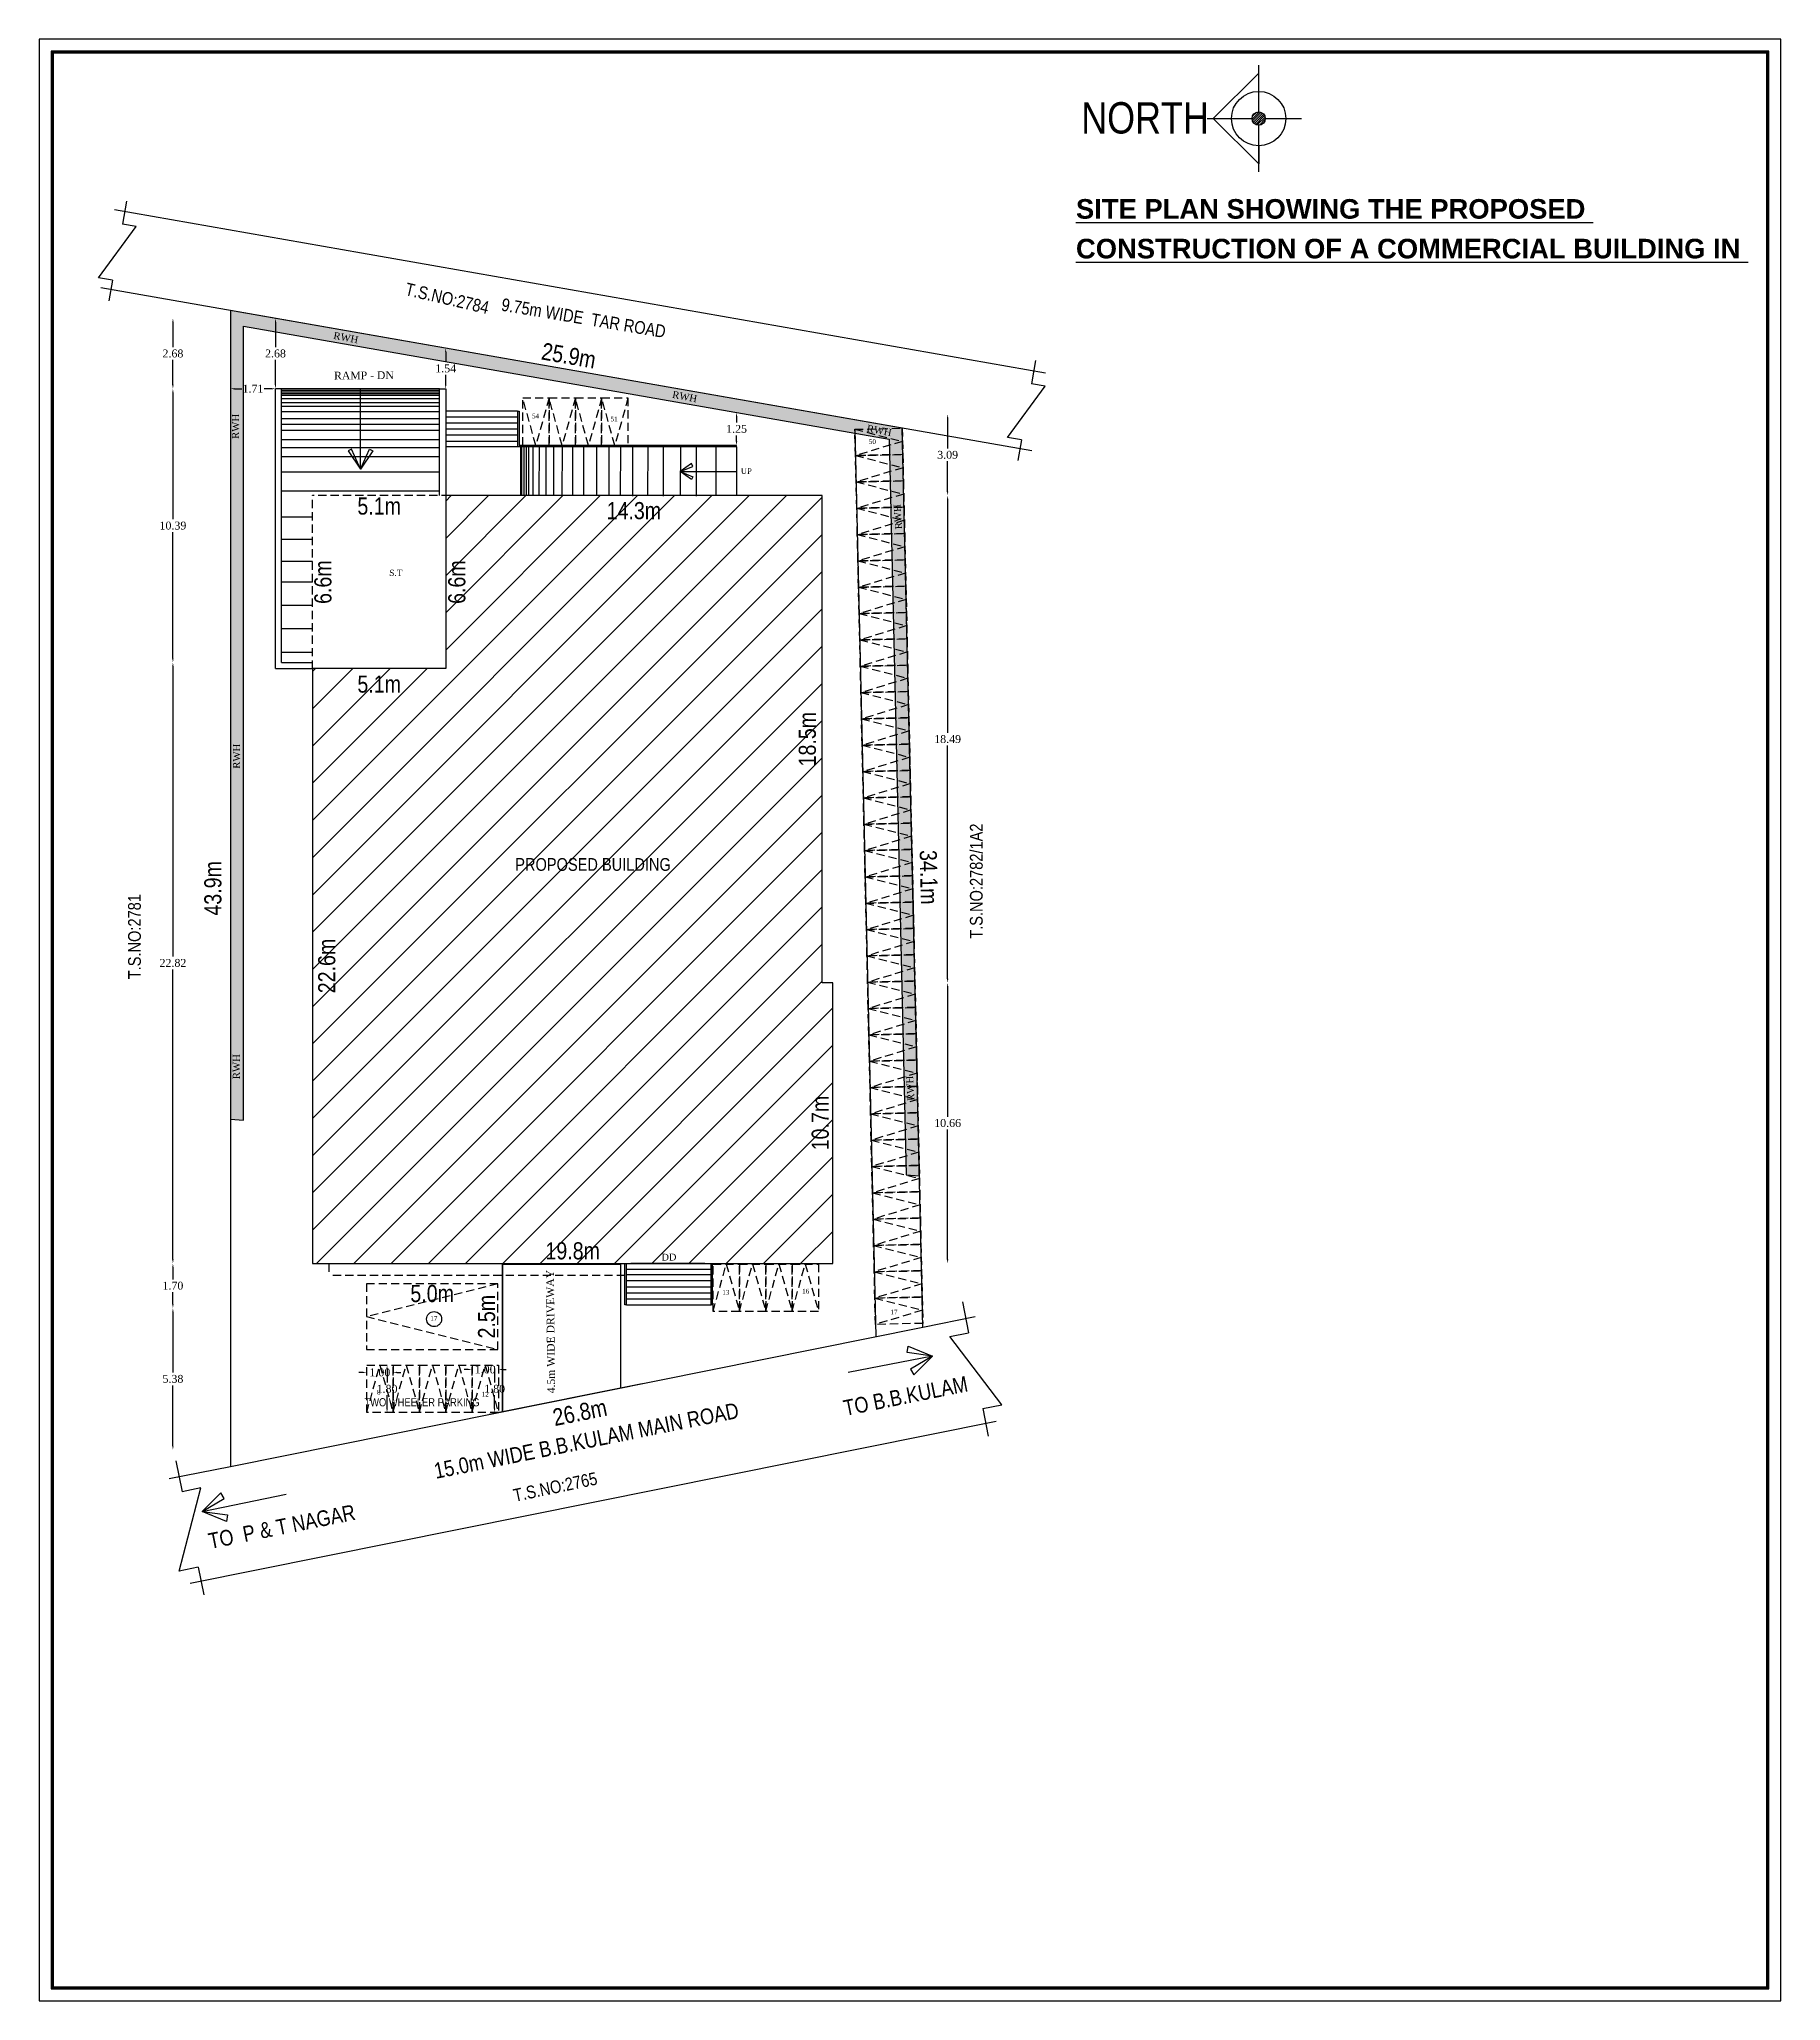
# Model space of a CAD drawing. Header units: metres. Extents: x 395 to 664, y 68 to 153.
# Drawn here: x 598.2 to 664.3, y 74.4 to 148.9 of the extents above; entities that cross this region are included whole.
import ezdxf

# ---------------------------------------------------------------- set-up
doc = ezdxf.new("R2010")
doc.units = ezdxf.units.M
doc.header["$LTSCALE"] = 25
doc.header["$MEASUREMENT"] = 0
doc.header["$PDMODE"] = 34
doc.linetypes.add('HIDDEN', pattern=[0.375, 0.25, -0.125])
doc.layers.get('Defpoints').update_dxf_attribs({"color": 222})
doc.styles.add('ROOM TEXT 10.5', font='swissc.ttf')
doc.styles.get("Standard").update_dxf_attribs({"font": 'times.ttf'})
doc.styles.add('style4', font='arialbd.ttf')
doc.dimstyles.new('SITE', dxfattribs={"dimtxt": 0.65, "dimasz": 0.05, "dimexe": 0.18, "dimexo": 0.0625, "dimgap": 0.09, "dimtad": 0, "dimdec": 1, "dimzin": 0, "dimdsep": 46, "dimtxsty": 'ROOM TEXT 10.5', "dimblk": 'A1', "dimcen": 0.09, "dimse1": 1, "dimse2": 1, "dimsd1": 1, "dimsd2": 1, "dimazin": 0, "dimtfac": 1, "dimtdec": 1, "dimtofl": 0, "dimtmove": 0, "dimatfit": 3, "dimfxl": 0, "dimtolj": 1, "dimtzin": 0, "dimarcsym": 0})
doc.dimstyles.get("Standard").update_dxf_attribs({"dimtxt": 0.3, "dimasz": 0.15, "dimexe": 0.18, "dimexo": 0.0625, "dimgap": 0.09, "dimtad": 0, "dimtih": 1, "dimtoh": 1, "dimzin": 0, "dimdsep": 46, "dimtxsty": 'Standard', "dimcen": 0.09, "dimse1": 1, "dimse2": 1, "dimadec": 0, "dimazin": 0, "dimtfac": 1, "dimtofl": 0, "dimtmove": 0, "dimatfit": 3, "dimfxl": 0, "dimtolj": 1, "dimtzin": 0, "dimarcsym": 0})

msp = doc.modelspace()

# ---------------------------------------------------------------- texts
at = {"color": 0, "linetype": 'ByBlock', "style": 'ROOM TEXT 10.5'}
msp.add_text('NORTH', height=1.1902, dxfattribs=at).set_placement((637.76, 145.315))
at = {"color": 0}
for s, height, style, p in [('%%USITE PLAN SHOWING THE PROPOSED ', 0.74431, 'style4', (637.56, 142.081)), ('%%UCONSTRUCTION OF A COMMERCIAL BUILDING IN ', 0.74431, 'style4', (637.56, 140.573)), ('PROPOSED BUILDING', 0.48361, 'ROOM TEXT 10.5', (616.261, 117.318)), ('TWO WHEELER PARKING', 0.30951, 'ROOM TEXT 10.5', (610.534, 96.984))]:
    msp.add_text(s, height=height, dxfattribs=dict(at, style=style)).set_placement(p)
at = {"color": 0, "style": 'ROOM TEXT 10.5'}
for s, height, rotation, p in [('T.S.NO:2784', 0.48361, 346.91682, (612.046, 139.187)), ('9.75m WIDE  TAR ROAD', 0.48361, 350.49315, (615.707, 138.591)), ('T.S.NO:2782/1A2', 0.48361, 90, (634.016, 114.74)), ('T.S.NO:2781', 0.48361, 90, (602.038, 113.201)), ('TO B.B.KULAM', 0.59705, 11.37218, (628.799, 96.616)), ('15.0m WIDE B.B.KULAM MAIN ROAD', 0.59705, 11.37218, (613.246, 94.23)), ('T.S.NO:2765', 0.48361, 11.89555, (616.248, 93.356)), ('TO  P & T NAGAR', 0.59705, 11.37218, (604.677, 91.566))]:
    msp.add_text(s, height=height, rotation=rotation, dxfattribs=at).set_placement(p)
at = {"color": 0}
for s, height, rotation, p in [('RWH', 0.2699, 349.1756, (609.336, 137.521)), ('RAMP - DN', 0.2934, 0.56373, (609.381, 135.974)), ('RWH', 0.2699, 349.1756, (622.207, 135.281)), ('RWH', 0.2699, 89.82928, (605.768, 133.716)), ('RWH', 0.2699, 349.1756, (629.595, 133.998)), ('UP', 0.216, 0.56373, (624.831, 132.389)), ('RWH', 0.2699, 93.48551, (630.959, 130.296)), ('RWH', 0.2699, 89.82928, (605.808, 121.195)), ('RWH', 0.2699, 89.82928, (605.799, 109.405)), ('RWH', 0.2699, 93.48551, (631.429, 108.594)), ('4.5m WIDE DRIVEWAY', 0.29338, 90.56373, (617.773, 97.477)), ('DD', 0.2592, 0.56373, (621.818, 102.517))]:
    msp.add_text(s, height=height, rotation=rotation, dxfattribs=at).set_placement(p)
for s, height, p in [('54', 0.1778, (616.897, 134.502)), ('51', 0.1778, (619.88, 134.386)), ('50', 0.1778, (629.693, 133.525)), ('13', 0.1778, (624.124, 101.227)), ('16', 0.1778, (627.157, 101.267)), ('17', 0.1778, (630.509, 100.476)), ('17', 0.1778, (613.034, 100.236)), ('8', 0.178, (611.006, 97.43)), ('12', 0.1778, (614.985, 97.356))]:
    msp.add_text(s, height=height, dxfattribs=at).set_placement(p)
at = {"color": 0, "linetype": 'ByBlock', "lineweight": -2}
msp.add_text('S.T', height=0.237, dxfattribs=at).set_placement((611.472, 128.515))

# ---------------------------------------------------------------- blocks, each defined once
blk = doc.blocks.new('*D88')
at = {"color": 0, "lineweight": -2, "ltscale": 0.5}
for p, q in [((632.685, 131.415), (632.685, 122.561)), ((632.685, 113.22), (632.685, 122.075))]:
    blk.add_line(p, q, dxfattribs=at)
for points in [[(632.66, 131.415), (632.71, 131.415), (632.685, 131.565)], [(632.66, 113.22), (632.71, 113.22), (632.685, 113.07)]]:
    blk.add_solid(points, dxfattribs=at)
at = {"layer": 'Defpoints', "color": 0, "lineweight": -2, "ltscale": 0.5}
for p in [(630.411, 131.565), (630.411, 113.07), (632.685, 113.07)]:
    blk.add_point(p, dxfattribs=at)
at = {"color": 0, "ltscale": 0.5, "insert": (632.685, 122.318), "char_height": 0.3, "attachment_point": 5}
blk.add_mtext('\\A1;18.49', dxfattribs=at)
blk = doc.blocks.new('*D89')
at = {"color": 0, "lineweight": -2, "ltscale": 0.5}
for p, q in [((632.685, 112.92), (632.685, 107.983)), ((632.685, 102.56), (632.685, 107.497))]:
    blk.add_line(p, q, dxfattribs=at)
for points in [[(632.66, 112.92), (632.71, 112.92), (632.685, 113.07)], [(632.66, 102.56), (632.71, 102.56), (632.685, 102.41)]]:
    blk.add_solid(points, dxfattribs=at)
at = {"layer": 'Defpoints', "color": 0, "lineweight": -2, "ltscale": 0.5}
for p in [(630.411, 113.07), (630.814, 102.41), (632.685, 102.41)]:
    blk.add_point(p, dxfattribs=at)
at = {"color": 0, "ltscale": 0.5, "insert": (632.685, 107.74), "char_height": 0.3, "attachment_point": 5}
blk.add_mtext('\\A1;10.66', dxfattribs=at)
blk = doc.blocks.new('*D90')
at = {"color": 0, "lineweight": -2, "ltscale": 0.5}
for p, q in [((603.257, 125.078), (603.257, 114.062)), ((603.257, 102.56), (603.257, 113.576))]:
    blk.add_line(p, q, dxfattribs=at)
for points in [[(603.232, 125.078), (603.282, 125.078), (603.257, 125.228)], [(603.232, 102.56), (603.282, 102.56), (603.257, 102.41)]]:
    blk.add_solid(points, dxfattribs=at)
at = {"layer": 'Defpoints', "color": 0, "lineweight": -2, "ltscale": 0.5}
for p in [(603.257, 125.228), (605.952, 125.228), (605.952, 102.41)]:
    blk.add_point(p, dxfattribs=at)
at = {"color": 0, "ltscale": 0.5, "insert": (603.257, 113.819), "char_height": 0.3, "attachment_point": 5}
blk.add_mtext('\\A1;22.82', dxfattribs=at)
blk = doc.blocks.new('*D91')
at = {"color": 0, "lineweight": -2, "ltscale": 0.5}
for p, q in [((603.257, 135.473), (603.257, 130.668)), ((603.257, 125.378), (603.257, 130.182))]:
    blk.add_line(p, q, dxfattribs=at)
for points in [[(603.232, 135.473), (603.282, 135.473), (603.257, 135.623)], [(603.232, 125.378), (603.282, 125.378), (603.257, 125.228)]]:
    blk.add_solid(points, dxfattribs=at)
at = {"layer": 'Defpoints', "color": 0, "lineweight": -2, "ltscale": 0.5}
for p in [(603.257, 135.623), (604.539, 135.623), (605.952, 125.228)]:
    blk.add_point(p, dxfattribs=at)
at = {"color": 0, "ltscale": 0.5, "insert": (603.257, 130.425), "char_height": 0.3, "attachment_point": 5}
blk.add_mtext('\\A1;10.39', dxfattribs=at)
blk = doc.blocks.new('*D96')
at = {"layer": 'Defpoints', "color": 0, "lineweight": -2, "ltscale": 0.5}
for p in [(605.441, 138.598), (630.961, 134.126), (631.052, 134.644)]:
    blk.add_point(p, dxfattribs=at)
at = {"color": 0, "ltscale": 0.5, "insert": (618.292, 136.88), "char_height": 0.65, "attachment_point": 5, "rotation": 350.05979, "style": 'ROOM TEXT 10.5'}
blk.add_mtext('\\A1;25.9m', dxfattribs=at)
blk = doc.blocks.new('A1')
at = {"color": 8, "lineweight": -2}
blk.add_line((0, 2.5), (0, -2.5), dxfattribs=at)
blk.add_solid([(-2.3, 0.4), (-2.3, -0.4), (0, 0)], dxfattribs=at)
blk = doc.blocks.new('*D97')
at = {"layer": 'Defpoints', "color": 0, "lineweight": -2, "ltscale": 0.5}
for p in [(630.961, 134.126), (631.745, 99.996), (632.358, 100.01)]:
    blk.add_point(p, dxfattribs=at)
at = {"color": 0, "ltscale": 0.5, "insert": (631.966, 117.075), "char_height": 0.65, "attachment_point": 5, "rotation": 271.31605, "style": 'ROOM TEXT 10.5'}
blk.add_mtext('\\A1;34.1m', dxfattribs=at)
blk = doc.blocks.new('*D98')
at = {"layer": 'Defpoints', "color": 0, "lineweight": -2, "ltscale": 0.5}
for p in [(631.745, 99.996), (605.441, 94.705), (605.562, 94.105)]:
    blk.add_point(p, dxfattribs=at)
at = {"color": 0, "ltscale": 0.5, "insert": (618.714, 96.75), "char_height": 0.65, "attachment_point": 5, "rotation": 11.37218, "style": 'ROOM TEXT 10.5'}
blk.add_mtext('\\A1;26.8m', dxfattribs=at)
blk = doc.blocks.new('*D99')
at = {"layer": 'Defpoints', "color": 0, "lineweight": -2, "ltscale": 0.5}
for p in [(604.778, 138.598), (605.441, 138.598), (605.441, 94.705)]:
    blk.add_point(p, dxfattribs=at)
at = {"color": 0, "ltscale": 0.5, "insert": (604.778, 116.652), "char_height": 0.65, "attachment_point": 5, "rotation": 90, "style": 'ROOM TEXT 10.5'}
blk.add_mtext('\\A1;43.9m', dxfattribs=at)
blk = doc.blocks.new('*D86')
at = {"color": 0, "lineweight": -2, "ltscale": 0.5}
for p, q in [((632.685, 134.509), (632.685, 133.355)), ((632.685, 131.715), (632.685, 132.869))]:
    blk.add_line(p, q, dxfattribs=at)
for points in [[(632.66, 134.509), (632.71, 134.509), (632.685, 134.659)], [(632.66, 131.715), (632.71, 131.715), (632.685, 131.565)]]:
    blk.add_solid(points, dxfattribs=at)
at = {"layer": 'Defpoints', "color": 0, "lineweight": -2, "ltscale": 0.5}
for p in [(627.916, 134.659), (627.916, 131.565), (632.685, 131.565)]:
    blk.add_point(p, dxfattribs=at)
at = {"color": 0, "ltscale": 0.5, "insert": (632.685, 133.112), "char_height": 0.3, "attachment_point": 5}
blk.add_mtext('\\A1;3.09', dxfattribs=at)
blk = doc.blocks.new('*D87')
at = {"color": 0, "lineweight": -2, "ltscale": 0.5}
for p, q in [((603.257, 138.148), (603.257, 137.203)), ((603.257, 135.773), (603.257, 136.717))]:
    blk.add_line(p, q, dxfattribs=at)
for points in [[(603.232, 138.148), (603.282, 138.148), (603.257, 138.298)], [(603.232, 135.773), (603.282, 135.773), (603.257, 135.623)]]:
    blk.add_solid(points, dxfattribs=at)
at = {"layer": 'Defpoints', "color": 0, "lineweight": -2, "ltscale": 0.5}
for p in [(607.153, 138.298), (603.257, 135.623), (607.153, 135.623)]:
    blk.add_point(p, dxfattribs=at)
at = {"color": 0, "ltscale": 0.5, "insert": (603.257, 136.96), "char_height": 0.3, "attachment_point": 5}
blk.add_mtext('\\A1;2.68', dxfattribs=at)
blk = doc.blocks.new('*D100')
at = {"color": 0, "lineweight": -2, "ltscale": 0.5}
for p, q in [((603.257, 102.26), (603.257, 101.806)), ((603.257, 100.865), (603.257, 101.32))]:
    blk.add_line(p, q, dxfattribs=at)
for points in [[(603.232, 102.26), (603.282, 102.26), (603.257, 102.41)], [(603.232, 100.865), (603.282, 100.865), (603.257, 100.715)]]:
    blk.add_solid(points, dxfattribs=at)
at = {"layer": 'Defpoints', "color": 0, "lineweight": -2, "ltscale": 0.5}
for p in [(608.565, 102.41), (603.257, 100.715), (608.565, 100.715)]:
    blk.add_point(p, dxfattribs=at)
at = {"color": 0, "ltscale": 0.5, "insert": (603.257, 101.563), "char_height": 0.3, "attachment_point": 5}
blk.add_mtext('\\A1;1.70', dxfattribs=at)
blk = doc.blocks.new('*D101')
at = {"color": 0, "lineweight": -2, "ltscale": 0.5}
for p, q in [((603.257, 100.565), (603.257, 98.267)), ((603.257, 95.484), (603.257, 97.781))]:
    blk.add_line(p, q, dxfattribs=at)
for points in [[(603.232, 100.565), (603.282, 100.565), (603.257, 100.715)], [(603.232, 95.484), (603.282, 95.484), (603.257, 95.334)]]:
    blk.add_solid(points, dxfattribs=at)
at = {"layer": 'Defpoints', "color": 0, "lineweight": -2, "ltscale": 0.5}
for p in [(608.565, 100.715), (603.257, 95.334), (608.565, 95.334)]:
    blk.add_point(p, dxfattribs=at)
at = {"color": 0, "ltscale": 0.5, "insert": (603.257, 98.024), "char_height": 0.3, "attachment_point": 5}
blk.add_mtext('\\A1;5.38', dxfattribs=at)
blk = doc.blocks.new('*D95')
at = {"color": 0, "lineweight": -2, "ltscale": 0.5}
for p, q in [((624.668, 134.571), (624.668, 134.34)), ((624.668, 133.623), (624.668, 133.854))]:
    blk.add_line(p, q, dxfattribs=at)
for points in [[(624.643, 134.571), (624.693, 134.571), (624.668, 134.721)], [(624.643, 133.623), (624.693, 133.623), (624.668, 133.473)]]:
    blk.add_solid(points, dxfattribs=at)
at = {"layer": 'Defpoints', "color": 0, "lineweight": -2, "ltscale": 0.5}
for p in [(624.668, 134.721), (624.668, 133.473), (624.668, 133.473)]:
    blk.add_point(p, dxfattribs=at)
at = {"color": 0, "ltscale": 0.5, "insert": (624.668, 134.097), "char_height": 0.3, "attachment_point": 5}
blk.add_mtext('\\A1;1.25', dxfattribs=at)
blk = doc.blocks.new('*D85')
at = {"color": 0, "lineweight": -2, "ltscale": 0.5}
for p, q in [((613.618, 137.015), (613.618, 136.637)), ((613.618, 135.773), (613.618, 136.151))]:
    blk.add_line(p, q, dxfattribs=at)
for points in [[(613.593, 137.015), (613.643, 137.015), (613.618, 137.165)], [(613.593, 135.773), (613.643, 135.773), (613.618, 135.623)]]:
    blk.add_solid(points, dxfattribs=at)
at = {"layer": 'Defpoints', "color": 0, "lineweight": -2, "ltscale": 0.5}
for p in [(613.618, 137.165), (613.618, 135.623), (613.618, 135.623)]:
    blk.add_point(p, dxfattribs=at)
at = {"color": 0, "ltscale": 0.5, "insert": (613.618, 136.394), "char_height": 0.3, "attachment_point": 5}
blk.add_mtext('\\A1;1.54', dxfattribs=at)
blk = doc.blocks.new('*D83')
at = {"color": 0, "lineweight": -2, "ltscale": 0.5}
for p, q in [((605.591, 135.623), (605.872, 135.623)), ((607.003, 135.623), (606.721, 135.623))]:
    blk.add_line(p, q, dxfattribs=at)
for points in [[(605.591, 135.648), (605.591, 135.598), (605.441, 135.623)], [(607.003, 135.648), (607.003, 135.598), (607.153, 135.623)]]:
    blk.add_solid(points, dxfattribs=at)
at = {"layer": 'Defpoints', "color": 0, "lineweight": -2, "ltscale": 0.5}
for p in [(605.441, 135.623), (605.441, 135.623), (607.153, 135.623)]:
    blk.add_point(p, dxfattribs=at)
at = {"color": 0, "ltscale": 0.5, "insert": (606.297, 135.623), "char_height": 0.3, "attachment_point": 5}
blk.add_mtext('\\A1;1.71', dxfattribs=at)
blk = doc.blocks.new('*D84')
at = {"color": 0, "lineweight": -2, "ltscale": 0.5}
for p, q in [((607.153, 138.148), (607.153, 137.203)), ((607.153, 135.773), (607.153, 136.717))]:
    blk.add_line(p, q, dxfattribs=at)
for points in [[(607.128, 138.148), (607.178, 138.148), (607.153, 138.298)], [(607.128, 135.773), (607.178, 135.773), (607.153, 135.623)]]:
    blk.add_solid(points, dxfattribs=at)
at = {"layer": 'Defpoints', "color": 0, "lineweight": -2, "ltscale": 0.5}
for p in [(607.153, 138.298), (607.153, 138.298), (607.153, 135.623)]:
    blk.add_point(p, dxfattribs=at)
at = {"color": 0, "ltscale": 0.5, "insert": (607.153, 136.96), "char_height": 0.3, "attachment_point": 5}
blk.add_mtext('\\A1;2.68', dxfattribs=at)
blk = doc.blocks.new('*D102')
at = {"layer": 'Defpoints', "color": 0, "lineweight": -2, "ltscale": 0.5}
for p in [(610.604, 101.639), (615.604, 101.639), (615.604, 101.263)]:
    blk.add_point(p, dxfattribs=at)
at = {"color": 0, "ltscale": 0.5, "insert": (613.104, 101.263), "char_height": 0.65, "attachment_point": 5, "style": 'ROOM TEXT 10.5'}
blk.add_mtext('\\A1;5.0m', dxfattribs=at)
blk = doc.blocks.new('*D103')
at = {"layer": 'Defpoints', "color": 0, "lineweight": -2, "ltscale": 0.5}
for p in [(615.176, 101.639), (615.604, 101.639), (615.604, 99.139)]:
    blk.add_point(p, dxfattribs=at)
at = {"color": 0, "ltscale": 0.5, "insert": (615.176, 100.389), "char_height": 0.65, "attachment_point": 5, "rotation": 90, "style": 'ROOM TEXT 10.5'}
blk.add_mtext('\\A1;2.5m', dxfattribs=at)
blk = doc.blocks.new('*D104')
at = {"layer": 'Defpoints', "color": 0, "lineweight": -2, "ltscale": 0.5}
for p in [(608.565, 124.998), (608.565, 124.405), (613.618, 124.998)]:
    blk.add_point(p, dxfattribs=at)
at = {"color": 0, "ltscale": 0.5, "insert": (611.092, 124.405), "char_height": 0.65, "attachment_point": 5, "style": 'ROOM TEXT 10.5'}
blk.add_mtext('\\A1;5.1m', dxfattribs=at)
blk = doc.blocks.new('*D105')
at = {"layer": 'Defpoints', "color": 0, "lineweight": -2, "ltscale": 0.5}
for p in [(613.618, 131.565), (614.045, 131.565), (613.618, 124.998)]:
    blk.add_point(p, dxfattribs=at)
at = {"color": 0, "ltscale": 0.5, "insert": (614.045, 128.281), "char_height": 0.65, "attachment_point": 5, "rotation": 90, "style": 'ROOM TEXT 10.5'}
blk.add_mtext('\\A1;6.6m', dxfattribs=at)
blk = doc.blocks.new('*D106')
at = {"layer": 'Defpoints', "color": 0, "lineweight": -2, "ltscale": 0.5}
for p in [(613.618, 131.565), (627.916, 131.565), (627.916, 130.991)]:
    blk.add_point(p, dxfattribs=at)
at = {"color": 0, "ltscale": 0.5, "insert": (620.767, 130.991), "char_height": 0.65, "attachment_point": 5, "style": 'ROOM TEXT 10.5'}
blk.add_mtext('\\A1;14.3m', dxfattribs=at)
blk = doc.blocks.new('*D107')
at = {"layer": 'Defpoints', "color": 0, "lineweight": -2, "ltscale": 0.5}
for p in [(608.565, 124.998), (609.104, 124.998), (608.565, 102.41)]:
    blk.add_point(p, dxfattribs=at)
at = {"color": 0, "ltscale": 0.5, "insert": (609.104, 113.704), "char_height": 0.65, "attachment_point": 5, "rotation": 90, "style": 'ROOM TEXT 10.5'}
blk.add_mtext('\\A1;22.6m', dxfattribs=at)
blk = doc.blocks.new('*D108')
at = {"layer": 'Defpoints', "color": 0, "lineweight": -2, "ltscale": 0.5}
for p in [(628.32, 102.885), (608.565, 102.41), (628.32, 102.41)]:
    blk.add_point(p, dxfattribs=at)
at = {"color": 0, "ltscale": 0.5, "insert": (618.442, 102.885), "char_height": 0.65, "attachment_point": 5, "style": 'ROOM TEXT 10.5'}
blk.add_mtext('\\A1;19.8m', dxfattribs=at)
blk = doc.blocks.new('*D109')
at = {"layer": 'Defpoints', "color": 0, "lineweight": -2, "ltscale": 0.5}
for p in [(627.848, 113.07), (628.32, 113.07), (628.32, 102.41)]:
    blk.add_point(p, dxfattribs=at)
at = {"color": 0, "ltscale": 0.5, "insert": (627.848, 107.74), "char_height": 0.65, "attachment_point": 5, "rotation": 90, "style": 'ROOM TEXT 10.5'}
blk.add_mtext('\\A1;10.7m', dxfattribs=at)
blk = doc.blocks.new('*D110')
at = {"layer": 'Defpoints', "color": 0, "lineweight": -2, "ltscale": 0.5}
for p in [(627.359, 131.565), (627.916, 131.565), (627.916, 113.07)]:
    blk.add_point(p, dxfattribs=at)
at = {"color": 0, "ltscale": 0.5, "insert": (627.359, 122.318), "char_height": 0.65, "attachment_point": 5, "rotation": 90, "style": 'ROOM TEXT 10.5'}
blk.add_mtext('\\A1;18.5m', dxfattribs=at)
blk = doc.blocks.new('*D111')
at = {"layer": 'Defpoints', "color": 0, "lineweight": -2, "ltscale": 0.5}
for p in [(608.565, 131.565), (608.958, 131.565), (608.565, 124.998)]:
    blk.add_point(p, dxfattribs=at)
at = {"color": 0, "ltscale": 0.5, "insert": (608.958, 128.281), "char_height": 0.65, "attachment_point": 5, "rotation": 90, "style": 'ROOM TEXT 10.5'}
blk.add_mtext('\\A1;6.6m', dxfattribs=at)
blk = doc.blocks.new('*D112')
at = {"layer": 'Defpoints', "color": 0, "lineweight": -2, "ltscale": 0.5}
for p in [(608.565, 131.565), (613.618, 131.565), (613.618, 131.165)]:
    blk.add_point(p, dxfattribs=at)
at = {"color": 0, "ltscale": 0.5, "insert": (611.092, 131.165), "char_height": 0.65, "attachment_point": 5, "style": 'ROOM TEXT 10.5'}
blk.add_mtext('\\A1;5.1m', dxfattribs=at)
blk = doc.blocks.new('*D113')
at = {"color": 0, "lineweight": -2, "ltscale": 0.5}
for p, q in [((610.468, 98.273), (610.318, 98.273)), ((611.768, 98.273), (611.918, 98.273))]:
    blk.add_line(p, q, dxfattribs=at)
for points in [[(610.468, 98.298), (610.468, 98.248), (610.618, 98.273)], [(611.768, 98.298), (611.768, 98.248), (611.618, 98.273)]]:
    blk.add_solid(points, dxfattribs=at)
at = {"layer": 'Defpoints', "color": 0, "lineweight": -2, "ltscale": 0.5}
for p in [(610.618, 98.547), (611.618, 98.547), (611.618, 98.273)]:
    blk.add_point(p, dxfattribs=at)
at = {"color": 0, "ltscale": 0.5, "insert": (611.118, 98.273), "char_height": 0.3, "attachment_point": 5}
blk.add_mtext('\\A1;1.00', dxfattribs=at)
blk = doc.blocks.new('*D114')
at = {"color": 0, "lineweight": -2, "ltscale": 0.5}
for p, q in [((611.391, 98.397), (611.391, 97.89)), ((611.391, 96.897), (611.391, 97.404))]:
    blk.add_line(p, q, dxfattribs=at)
for points in [[(611.366, 98.397), (611.416, 98.397), (611.391, 98.547)], [(611.366, 96.897), (611.416, 96.897), (611.391, 96.747)]]:
    blk.add_solid(points, dxfattribs=at)
at = {"layer": 'Defpoints', "color": 0, "lineweight": -2, "ltscale": 0.5}
for p in [(611.618, 98.547), (611.391, 96.747), (611.618, 96.747)]:
    blk.add_point(p, dxfattribs=at)
at = {"color": 0, "ltscale": 0.5, "insert": (611.391, 97.647), "char_height": 0.3, "attachment_point": 5}
blk.add_mtext('\\A1;1.80', dxfattribs=at)
blk = doc.blocks.new('*D115')
at = {"color": 0, "lineweight": -2, "ltscale": 0.5}
for p, q in [((614.468, 98.384), (614.318, 98.384)), ((615.768, 98.384), (615.918, 98.384))]:
    blk.add_line(p, q, dxfattribs=at)
for points in [[(614.468, 98.409), (614.468, 98.359), (614.618, 98.384)], [(615.768, 98.409), (615.768, 98.359), (615.618, 98.384)]]:
    blk.add_solid(points, dxfattribs=at)
at = {"layer": 'Defpoints', "color": 0, "lineweight": -2, "ltscale": 0.5}
for p in [(614.618, 98.547), (615.618, 98.547), (615.618, 98.384)]:
    blk.add_point(p, dxfattribs=at)
at = {"color": 0, "ltscale": 0.5, "insert": (615.118, 98.384), "char_height": 0.3, "attachment_point": 5}
blk.add_mtext('\\A1;1.00', dxfattribs=at)
blk = doc.blocks.new('*D116')
at = {"color": 0, "lineweight": -2, "ltscale": 0.5}
for p, q in [((615.477, 98.397), (615.477, 97.89)), ((615.477, 96.897), (615.477, 97.404))]:
    blk.add_line(p, q, dxfattribs=at)
for points in [[(615.452, 98.397), (615.502, 98.397), (615.477, 98.547)], [(615.452, 96.897), (615.502, 96.897), (615.477, 96.747)]]:
    blk.add_solid(points, dxfattribs=at)
at = {"layer": 'Defpoints', "color": 0, "lineweight": -2, "ltscale": 0.5}
for p in [(615.618, 98.547), (615.477, 96.747), (615.618, 96.747)]:
    blk.add_point(p, dxfattribs=at)
at = {"color": 0, "ltscale": 0.5, "insert": (615.477, 97.647), "char_height": 0.3, "attachment_point": 5}
blk.add_mtext('\\A1;1.80', dxfattribs=at)
blk = doc.blocks.new('A$C392500A0')
for p, q in [((28.6, 71.4), (28.6, 40.1)), ((28.6, 66.1), (59, 35.7)), ((28.6, 53.9), (28.6, 66.1)), ((28.6, 66.1), (28.6, 53.9)), ((24.2, 36.1), (28.1, 40.1)), ((24.2, 34.7), (29.5, 40)), ((24.6, 33.6), (30.6, 39.6)), ((24.1, 35.7), (0, 35.7)), ((25.2, 32.8), (31.5, 39)), ((26, 32.1), (32.2, 38.3)), ((27, 31.5), (32.7, 37.3)), ((28.2, 31.3), (33, 36.1)), ((59, 35.7), (28.6, 5.3)), ((28.6, 31.2), (28.6, 0)), ((29.8, 31.4), (32.9, 34.4)), ((63.1, 35.7), (33, 35.7))]:
    blk.add_line(p, q)
for radius in [18.2, 4.45]:
    blk.add_circle((28.6, 35.7), radius)

# ---------------------------------------------------------------- dimensions: what is measured, and where the dimension line sits
at = {"color": 0, "ltscale": 0.5}
for p1, p2, distance, dimstyle, override, picture, middle in [((605.441, 94.705), (605.441, 138.598), 0.663, 'SITE', {"dimpost": 'm'}, '*D99', (604.778, 116.652)), ((605.441, 138.598), (630.961, 134.126), 0.526, 'SITE', {"dimpost": 'm'}, '*D96', (618.292, 136.88)), ((607.1528, 138.298), (607.1528, 135.6226), -3.896, 'Standard', {"dimtmove": 1}, '*D87', (603.2568, 136.9603)), ((630.961, 134.126), (631.745, 99.996), 0.614, 'SITE', {"dimpost": 'm'}, '*D97', (631.966, 117.075)), ((608.565, 124.998), (608.565, 131.565), -0.393, 'SITE', {"dimpost": 'm', "dimfxl": 0.15}, '*D111', (608.958, 128.281)), ((608.565, 131.565), (613.618, 131.565), -0.4, 'SITE', {"dimpost": 'm', "dimfxl": 0.15}, '*D112', (611.092, 131.165)), ((613.618, 124.998), (613.618, 131.565), -0.427, 'SITE', {"dimpost": 'm', "dimfxl": 0.15}, '*D105', (614.045, 128.281)), ((613.618, 131.565), (627.916, 131.565), -0.574, 'SITE', {"dimpost": 'm', "dimfxl": 0.15}, '*D106', (620.767, 130.991)), ((627.916, 113.07), (627.916, 131.565), 0.557, 'SITE', {"dimpost": 'm', "dimfxl": 0.15}, '*D110', (627.359, 122.318)), ((613.618, 124.998), (608.565, 124.998), 0.593, 'SITE', {"dimpost": 'm'}, '*D104', (611.092, 124.405)), ((608.565, 102.41), (608.565, 124.998), -0.539, 'SITE', {"dimpost": 'm', "dimfxl": 0.15}, '*D107', (609.104, 113.704)), ((628.32, 102.41), (628.32, 113.07), 0.471, 'SITE', {"dimpost": 'm', "dimfxl": 0.15}, '*D109', (627.848, 107.74)), ((608.565, 102.41), (628.32, 102.41), 0.475, 'SITE', {"dimpost": 'm', "dimfxl": 0.15}, '*D108', (618.442, 102.885)), ((610.604, 101.639), (615.604, 101.639), -0.376, 'SITE', {"dimpost": 'm', "dimfxl": 0.15}, '*D102', (613.104, 101.263)), ((615.604, 99.139), (615.604, 101.639), 0.428, 'SITE', {"dimpost": 'm', "dimfxl": 0.15}, '*D103', (615.176, 100.389)), ((631.745, 99.996), (605.441, 94.705), 0.612, 'SITE', {"dimpost": 'm'}, '*D98', (618.714, 96.75))]:
    dim = msp.add_aligned_dim(p1=p1, p2=p2, distance=distance, dimstyle=dimstyle, override=override, dxfattribs=at)
    dim.commit()
    dim.dimension.update_dxf_attribs({"geometry": picture, "text_midpoint": middle})
for p1, p2, distance, picture, middle in [((607.1528, 135.6226), (607.1528, 138.298), 0, '*D84', (607.1528, 136.9603)), ((613.618, 137.165), (613.618, 135.623), 0, '*D85', (613.618, 136.394)), ((607.153, 135.623), (605.441, 135.623), 0, '*D83', (606.297, 135.623)), ((624.668, 134.721), (624.668, 133.473), 0, '*D95', (624.668, 134.097)), ((627.916, 134.659), (627.916, 131.565), 4.769, '*D86', (632.685, 133.112)), ((630.4107, 131.5649), (630.4107, 113.0703), 2.2743, '*D88', (632.6851, 122.3176)), ((605.952, 102.41), (605.952, 125.228), 2.695, '*D90', (603.257, 113.819)), ((608.5652, 102.4102), (608.5652, 100.7151), -5.3084, '*D100', (603.2568, 101.5627)), ((610.618, 98.547), (611.618, 98.547), -0.274, '*D113', (611.118, 98.273)), ((611.618, 98.547), (611.618, 96.747), -0.227, '*D114', (611.391, 97.647)), ((614.618, 98.547), (615.618, 98.547), -0.163, '*D115', (615.118, 98.384)), ((615.618, 98.547), (615.618, 96.747), -0.141, '*D116', (615.477, 97.647))]:
    dim = msp.add_aligned_dim(p1=p1, p2=p2, distance=distance, dimstyle='Standard', dxfattribs=at)
    dim.commit()
    dim.dimension.update_dxf_attribs({"geometry": picture, "text_midpoint": middle})
for base, p1, p2, angle, picture, middle in [((603.2568, 135.6226), (605.9515, 125.228), (604.5391, 135.6226), 270, '*D91', (603.2568, 130.4253)), ((632.685, 102.41), (630.411, 113.07), (630.814, 102.41), 90, '*D89', (632.685, 107.74))]:
    dim = msp.add_linear_dim(base=base, p1=p1, p2=p2, angle=angle, dimstyle='Standard', override={"dimtmove": 1}, dxfattribs=at)
    dim.commit()
    dim.dimension.update_dxf_attribs({"geometry": picture, "text_midpoint": middle})
dim = msp.add_linear_dim(base=(603.257, 95.334), p1=(608.565, 100.715), p2=(608.565, 95.334), angle=90, dimstyle='Standard', dxfattribs=at)
dim.commit()
dim.dimension.update_dxf_attribs({"geometry": '*D101', "text_midpoint": (603.257, 98.024)})

# ---------------------------------------------------------------- hatches: boundary and pattern name
at = {"ltscale": 0.5}
h = msp.add_hatch(dxfattribs=at)
h.set_pattern_fill('GRAVEL', color=0)
h.set_pattern_definition([(228.012788, (181.01551, 91.8192), (-8, -9), [0.134536, -13.319088]), (184.969741, (180.92551, 91.719203), (12, 1), [0.230868, -22.8559248]), (132.510447, (180.69551, 91.6992), (10, -11), [0.162788, -16.1160326]), (267.273689, (180.30551, 91.449203), (1, 20), [0.210238, -20.813558]), (292.833654, (180.29551, 91.239203), (-5, 12), [0.206155, -20.4093731]), (357.273689, (180.37551, 91.049203), (-20, 1), [0.210238, -20.813558]), (37.6942405, (180.58551, 91.039203), (-13, -10), [0.278029, -27.5248485]), (72.255328, (180.80551, 91.209203), (7, 22), [0.262488, -25.9863215]), (121.429566, (180.88551, 91.459203), (-8, 13), [0.21095, -20.8840731]), (175.236358, (180.77551, 91.6392), (11, -1), [0.240832, -11.8007626]), (222.397438, (180.53551, 91.659203), (-12, -11), [0.311448, -30.833375]), (138.814075, (181.29551, 91.4392), (-7, 6), [0.106301, -10.5238448]), (171.469234, (181.21551, 91.509203), (13, -2), [0.202237, -20.0215114]), (225, (181.0155, 91.5392), (-1e-16, -1), [0.141421, -1.2727926]), (203.19859, (180.94551, 91.6592), (5, 2), [0.076158, -7.539615]), (291.80141, (180.87551, 91.6292), (-1, 3), [0.107703, -5.2774618]), (30.963757, (180.91551, 91.5292), (3, 2), [0.174929, -5.656023]), (161.56505, (181.0655, 91.6192), (2, -1), [0.126491, -3.0357867]), (16.38954, (180.29551, 91.629203), (10, 3), [0.1772, -17.5428451]), (70.346176, (180.46551, 91.6792), (-4, -11), [0.148661, -14.7174077]), (293.19859, (181.06551, 91.8192), (-2, 5), [0.152315, -7.463458]), (343.61046, (181.12551, 91.679203), (-10, 3), [0.1772, -17.5428451]), (339.443955, (180.29551, 91.0092), (-5, 2), [0.17088, -8.3731237]), (294.77514, (180.45551, 90.9492), (-5, 11), [0.143178, -14.174643]), (66.80141, (181.07551, 90.8192), (2, 5), [0.152315, -7.463458]), (17.354025, (181.13551, 90.959203), (-13, -4), [0.167631, -16.5954236]), (69.443955, (180.58551, 90.8192), (-2, -5), [0.08544, -8.4585637]), (101.30993, (181.01551, 90.8192), (-1, 4), [0.05099, -5.0480295]), (165.963757, (181.0055, 90.8692), (3, -1), [0.206155, -3.9169506]), (186.009006, (180.80551, 90.919203), (10, 1), [0.19105, -18.9139232]), (303.69007, (180.9155, 91.4392), (-1, 2), [0.144222, -3.4613293]), (353.157227, (180.99551, 91.319203), (17, -2), [0.251794, -24.9275626]), (60.945396, (181.24551, 91.2892), (-4, -7), [0.102956, -10.1926741]), (90, (181.2955, 91.3792), (-1, 1), [0.06, -0.94]), (120.256437, (180.78551, 90.9492), (4, -7), [0.138924, -13.75352]), (48.012788, (180.71551, 91.0692), (8, 9), [0.269072, -13.184552]), (0, (180.8955, 91.2692), (1, 1), [0.26, -0.74]), (325.304846, (181.15551, 91.2692), (10, -7), [0.158114, -15.6532743]), (254.054604, (181.28551, 91.1792), (-1, -4), [0.145602, -7.1345079]), (207.645975, (181.24551, 91.039203), (-19, -10), [0.237065, -23.4694742]), (175.426079, (181.03551, 90.929203), (-13, 1), [0.250799, -24.8290734])])
h.paths.add_polyline_path([(605.941, 138.003), (630.47, 133.704), (631.112, 105.776), (631.613, 105.735), (630.961, 134.126), (605.441, 138.598), (605.441, 107.887), (605.941, 107.846)])
h = msp.add_hatch(dxfattribs=at)
h.set_pattern_fill('ANSI31', color=0, scale=8)
h.set_pattern_definition([(45, (138.9209, 90.8192), (-0.7071068, 0.7071068), [])])
h.paths.add_polyline_path([(628.32, 102.41), (628.32, 113.07), (627.916, 113.07), (627.916, 131.565), (624.664, 131.565), (613.618, 131.565), (613.618, 124.998), (608.565, 124.998), (608.565, 102.41)])
h.paths.add_polyline_path([(609.789, 112.469), (609.789, 114.947), (608.428, 114.947), (608.428, 112.469)], flags=9)
h.paths.add_polyline_path([(610.074, 123.72), (612.121, 123.72), (612.121, 125.081), (610.074, 125.081)], flags=24)
h.paths.add_polyline_path([(614.73, 127.262), (614.73, 129.309), (613.369, 129.309), (613.369, 127.262)], flags=24)
h.paths.add_polyline_path([(619.521, 130.306), (621.998, 130.306), (621.998, 131.667), (619.521, 131.667)], flags=9)
h.paths.add_polyline_path([(628.044, 121.071), (628.044, 123.549), (626.682, 123.549), (626.682, 121.071)], flags=25)
h.paths.add_polyline_path([(628.533, 106.494), (628.533, 108.971), (627.172, 108.971), (627.172, 106.494)], flags=9)
h.paths.add_polyline_path([(617.196, 102.2), (619.673, 102.2), (619.673, 103.561), (617.196, 103.561)], flags=9)
h.paths.add_polyline_path([(616.134, 117.18), (621.829, 117.18), (621.829, 117.94), (616.134, 117.94)], flags=24)
h.paths.add_polyline_path([(621.755, 102.453), (622.435, 102.46), (622.431, 102.84), (621.752, 102.833)], flags=24)

# ---------------------------------------------------------------- linework, layer by layer
at = {"color": 0, "linetype": 'ByBlock', "lineweight": -2}
for p, q in [((636.404, 136.217), (601.034, 142.416)), ((635.886, 133.263), (600.516, 139.461)), ((605.441, 138.598), (605.441, 94.705)), ((631.745, 99.996), (630.961, 134.126)), ((605.441, 94.705), (631.745, 99.996)), ((603.918, 90.268), (634.529, 96.425))]:
    msp.add_line(p, q, dxfattribs=at)
at = {"color": 0, "ltscale": 0.5}
for p, q in [((601.493, 142.749), (601.338, 141.869)), ((600.426, 139.834), (601.86, 141.779)), ((601.86, 141.779), (601.338, 141.869)), ((600.965, 139.742), (600.426, 139.834)), ((600.965, 139.742), (600.827, 138.957)), ((636.02, 136.692), (635.865, 135.812)), ((607.381, 135.623), (607.151, 135.623)), ((607.151, 124.998), (607.151, 135.623)), ((607.38, 125.228), (607.38, 135.623)), ((613.389, 131.565), (613.389, 135.623)), ((634.953, 133.777), (636.387, 135.722)), ((636.387, 135.722), (635.865, 135.812)), ((616.348, 134.775), (613.618, 134.775)), ((616.348, 134.545), (613.618, 134.545)), ((616.348, 134.315), (613.618, 134.315)), ((616.348, 134.085), (613.618, 134.085)), ((616.348, 134.775), (616.348, 133.413)), ((616.348, 134.775), (616.408, 134.775)), ((616.408, 134.775), (616.408, 133.473)), ((629.161, 134.084), (629.953, 99.635)), ((616.348, 133.855), (613.618, 133.855)), ((616.348, 133.625), (613.618, 133.625)), ((616.348, 133.413), (613.618, 133.413)), ((616.408, 133.413), (616.348, 133.413)), ((624.668, 133.473), (616.408, 133.473)), ((624.668, 133.413), (616.408, 133.413)), ((624.668, 133.413), (624.668, 133.473)), ((635.491, 133.685), (634.953, 133.777)), ((635.491, 133.685), (635.353, 132.9)), ((622.96, 132.781), (622.53, 132.478)), ((622.53, 132.478), (623.003, 132.677)), ((623.003, 132.677), (622.96, 132.781)), ((622.53, 132.481), (624.666, 132.476)), ((622.53, 132.481), (623.003, 132.282)), ((622.96, 132.179), (622.53, 132.481)), ((623.003, 132.282), (622.96, 132.179)), ((616.118, 131.565), (613.618, 131.565)), ((607.38, 125.228), (608.565, 125.228)), ((607.151, 124.998), (608.565, 124.998)), ((620.428, 100.836), (620.428, 102.41)), ((620.488, 100.836), (620.488, 102.41)), ((620.488, 102.198), (623.698, 102.198)), ((623.468, 102.41), (620.657, 102.41)), ((623.698, 100.836), (623.698, 102.41)), ((623.758, 100.836), (623.758, 102.41)), ((620.488, 101.986), (623.698, 101.986)), ((620.488, 101.756), (623.698, 101.756)), ((620.488, 101.526), (623.698, 101.526)), ((620.488, 100.836), (620.428, 100.836)), ((620.488, 101.296), (623.698, 101.296)), ((620.488, 101.066), (623.698, 101.066)), ((620.488, 100.836), (623.698, 100.836)), ((623.758, 100.836), (623.698, 100.836)), ((633.246, 100.955), (633.473, 99.77)), ((631.745, 99.996), (633.73, 100.395)), ((631.153, 99.025), (631.189, 99.274)), ((631.189, 99.274), (632.109, 98.887)), ((632.77, 99.639), (633.473, 99.77)), ((634.745, 97.042), (632.77, 99.639)), ((632.109, 98.887), (628.912, 98.265)), ((632.109, 98.887), (631.153, 99.025)), ((632.109, 98.887), (631.275, 98.401)), ((631.275, 98.401), (631.401, 98.183)), ((631.401, 98.183), (632.109, 98.887)), ((634.021, 96.907), (634.745, 97.042)), ((634.021, 96.907), (634.223, 95.85)), ((603.119, 94.238), (605.441, 94.705)), ((603.363, 94.914), (603.612, 93.733)), ((603.493, 90.726), (604.312, 93.884)), ((604.312, 93.884), (603.612, 93.733)), ((605.071, 93.699), (604.372, 92.987)), ((604.372, 92.987), (607.562, 93.647)), ((604.372, 92.987), (605.201, 93.484)), ((605.201, 93.484), (605.071, 93.699)), ((604.372, 92.987), (605.33, 92.861)), ((605.296, 92.611), (604.372, 92.987)), ((605.33, 92.861), (605.296, 92.611)), ((604.214, 90.881), (603.493, 90.726)), ((604.214, 90.881), (604.437, 89.828))]:
    msp.add_line(p, q, dxfattribs=at)
at = {"color": 0, "ltscale": 4}
for p, q in [((613.389, 135.623), (607.381, 135.623)), ((610.385, 132.567), (610.385, 135.623)), ((613.389, 135.557), (607.381, 135.557)), ((613.389, 135.492), (607.381, 135.492)), ((613.389, 135.427), (607.381, 135.427)), ((613.389, 135.363), (607.381, 135.363)), ((613.389, 135.235), (607.381, 135.235)), ((613.389, 135.089), (607.381, 135.089)), ((613.389, 134.947), (607.381, 134.947)), ((613.389, 134.75), (607.381, 134.75)), ((613.389, 134.482), (607.381, 134.482)), ((613.389, 134.261), (607.381, 134.261)), ((613.389, 134.036), (607.381, 134.036)), ((613.389, 133.678), (607.381, 133.678)), ((613.389, 133.385), (607.381, 133.385)), ((610.045, 133.33), (609.914, 133.271)), ((610.385, 132.567), (610.045, 133.33)), ((610.385, 132.567), (610.725, 133.33)), ((610.725, 133.33), (610.857, 133.271)), ((616.464, 133.413), (616.46, 131.565)), ((616.503, 133.413), (616.499, 131.565)), ((616.588, 133.413), (616.583, 131.565)), ((616.675, 133.413), (616.67, 131.564)), ((616.762, 133.413), (616.758, 131.564)), ((616.934, 133.413), (616.93, 131.565)), ((617.163, 133.413), (617.159, 131.565)), ((617.424, 133.413), (617.42, 131.565)), ((617.715, 133.413), (617.711, 131.565)), ((618.039, 133.413), (618.034, 131.567)), ((618.435, 133.413), (618.431, 131.571)), ((618.853, 133.413), (618.849, 131.558)), ((619.352, 133.413), (619.348, 131.576)), ((619.815, 133.413), (619.811, 131.566)), ((620.253, 133.413), (620.249, 131.569)), ((620.714, 133.413), (620.709, 131.549)), ((621.294, 133.413), (621.29, 131.572)), ((621.883, 133.413), (621.879, 131.543)), ((622.532, 133.413), (622.528, 131.565)), ((623.136, 133.413), (623.132, 131.549)), ((623.881, 133.413), (623.877, 131.563)), ((624.668, 133.413), (624.664, 131.565)), ((613.389, 133.039), (607.381, 133.039)), ((609.914, 133.271), (610.385, 132.567)), ((610.857, 133.271), (610.385, 132.567)), ((613.389, 132.456), (607.381, 132.456)), ((613.389, 131.74), (607.38, 131.74)), ((608.565, 130.752), (607.38, 130.752)), ((608.565, 129.902), (607.38, 129.902)), ((608.565, 129.068), (607.38, 129.068)), ((608.565, 128.284), (607.379, 128.284)), ((608.565, 127.398), (607.379, 127.398)), ((608.565, 126.509), (607.379, 126.509)), ((608.565, 125.611), (607.379, 125.611)), ((615.776, 96.784), (615.776, 102.41))]:
    msp.add_line(p, q, dxfattribs=at)
at = {"color": 0, "linetype": 'HIDDEN', "ltscale": 0.05}
for p, q in [((617.043, 133.473), (616.543, 135.273)), ((617.543, 135.273), (617.043, 133.473)), ((618.043, 133.473), (617.543, 135.273)), ((618.543, 135.273), (618.043, 133.473)), ((619.043, 133.473), (618.543, 135.273)), ((619.543, 135.273), (619.043, 133.473)), ((620.043, 133.473), (619.543, 135.273)), ((620.543, 135.273), (620.043, 133.473)), ((629.161, 134.084), (630.972, 133.626)), ((630.972, 133.626), (629.184, 133.085)), ((629.184, 133.085), (630.995, 132.626)), ((630.995, 132.626), (629.207, 132.085)), ((629.207, 132.085), (631.018, 131.626)), ((608.565, 124.998), (608.565, 131.565)), ((616.118, 131.565), (608.565, 131.565)), ((631.018, 131.626), (629.23, 131.085)), ((629.23, 131.085), (631.041, 130.627)), ((631.041, 130.627), (629.253, 130.085)), ((629.253, 130.085), (631.064, 129.627)), ((631.064, 129.627), (629.276, 129.086)), ((629.276, 129.086), (631.087, 128.627)), ((631.087, 128.627), (629.299, 128.086)), ((629.299, 128.086), (631.11, 127.627)), ((631.11, 127.627), (629.322, 127.086)), ((629.322, 127.086), (631.133, 126.628)), ((631.133, 126.628), (629.345, 126.086)), ((629.345, 126.086), (631.156, 125.628)), ((631.156, 125.628), (629.368, 125.087)), ((629.368, 125.087), (631.179, 124.628)), ((631.179, 124.628), (629.391, 124.087)), ((629.391, 124.087), (631.202, 123.628)), ((631.202, 123.628), (629.414, 123.087)), ((629.414, 123.087), (631.225, 122.629)), ((631.225, 122.629), (629.437, 122.087)), ((629.437, 122.087), (631.248, 121.629)), ((631.248, 121.629), (629.46, 121.088)), ((629.46, 121.088), (631.271, 120.629)), ((631.271, 120.629), (629.483, 120.088)), ((629.483, 120.088), (631.294, 119.629)), ((631.294, 119.629), (629.506, 119.088)), ((629.506, 119.088), (631.317, 118.63)), ((631.317, 118.63), (629.529, 118.088)), ((629.529, 118.088), (631.34, 117.63)), ((631.34, 117.63), (629.552, 117.089)), ((629.552, 117.089), (631.363, 116.63)), ((631.363, 116.63), (629.575, 116.089)), ((629.575, 116.089), (631.386, 115.63)), ((631.386, 115.63), (629.598, 115.089)), ((629.598, 115.089), (631.409, 114.631)), ((631.409, 114.631), (629.621, 114.09)), ((629.621, 114.09), (631.432, 113.631)), ((631.432, 113.631), (629.644, 113.09)), ((629.644, 113.09), (631.455, 112.631)), ((631.455, 112.631), (629.667, 112.09)), ((629.667, 112.09), (631.478, 111.632)), ((631.478, 111.632), (629.69, 111.09)), ((629.69, 111.09), (631.501, 110.632)), ((631.501, 110.632), (629.713, 110.091)), ((629.713, 110.091), (631.524, 109.632)), ((631.524, 109.632), (629.736, 109.091)), ((629.736, 109.091), (631.547, 108.632)), ((631.547, 108.632), (629.758, 108.091)), ((629.758, 108.091), (631.569, 107.633)), ((631.569, 107.633), (629.781, 107.091)), ((629.781, 107.091), (631.592, 106.633)), ((631.592, 106.633), (629.804, 106.092)), ((629.804, 106.092), (631.615, 105.633)), ((631.615, 105.633), (629.827, 105.092)), ((629.827, 105.092), (631.638, 104.633)), ((631.638, 104.633), (629.85, 104.092)), ((629.85, 104.092), (631.661, 103.634)), ((631.661, 103.634), (629.873, 103.092)), ((629.873, 103.092), (631.684, 102.634)), ((609.181, 102.41), (609.181, 101.95)), ((623.776, 100.588), (624.276, 102.388)), ((624.276, 102.388), (624.776, 100.588)), ((624.776, 100.588), (625.276, 102.388)), ((625.276, 102.388), (625.776, 100.588)), ((625.776, 100.588), (626.276, 102.388)), ((626.276, 102.388), (626.776, 100.588)), ((626.776, 100.588), (627.276, 102.388)), ((627.276, 102.388), (627.776, 100.588)), ((631.684, 102.634), (629.896, 102.093)), ((629.896, 102.093), (631.707, 101.634)), ((620.428, 101.95), (609.181, 101.95)), ((615.604, 101.639), (610.604, 100.389)), ((631.707, 101.634), (629.919, 101.093)), ((629.919, 101.093), (631.73, 100.634)), ((631.73, 100.634), (629.942, 100.093)), ((610.604, 100.389), (615.604, 99.139)), ((610.618, 96.747), (611.118, 98.547)), ((611.118, 98.547), (611.618, 96.747)), ((611.618, 96.747), (612.118, 98.547)), ((612.118, 98.547), (612.618, 96.747)), ((612.618, 96.747), (613.118, 98.547)), ((613.118, 98.547), (613.618, 96.747)), ((613.618, 96.747), (614.118, 98.547)), ((614.118, 98.547), (614.618, 96.747)), ((614.618, 96.747), (615.118, 98.547)), ((615.118, 98.547), (615.618, 96.747))]:
    msp.add_line(p, q, dxfattribs=at)
at = {"color": 0}
for p, q in [((663.809, 135.256), (663.809, 121.889)), ((615.267, 96.682), (621.087, 97.85))]:
    msp.add_line(p, q, dxfattribs=at)
at = {"color": 0, "linetype": 'ByBlock', "lineweight": -2}
for points in [[(598.178, 74.412), (664.333, 74.412), (664.333, 148.895), (598.178, 148.895)], [(598.636, 74.87), (663.875, 74.87), (663.875, 148.438), (598.636, 148.438)], [(598.658, 74.892), (663.853, 74.892), (663.853, 148.416), (598.658, 148.416)], [(598.68, 74.914), (663.831, 74.914), (663.831, 148.393), (598.68, 148.393)], [(598.702, 74.936), (663.809, 74.936), (663.809, 148.371), (598.702, 148.371)]]:
    msp.add_lwpolyline(points, close=True, dxfattribs=at)
at = {"color": 0, "ltscale": 25}
for points in [[(630.961, 134.126), (605.441, 138.598), (605.441, 107.887), (605.941, 107.846), (605.941, 138.003), (630.47, 133.704), (631.112, 105.776), (631.613, 105.735)], [(620.276, 102.369), (615.776, 102.369), (615.776, 96.784), (620.276, 97.689)]]:
    msp.add_lwpolyline(points, close=True, dxfattribs=at)
at = {"color": 0, "ltscale": 0.5}
msp.add_lwpolyline([(613.389, 135.623), (613.618, 135.623), (613.618, 131.565)], dxfattribs=at)
at = {"color": 0, "linetype": 'HIDDEN', "ltscale": 0.05}
for points in [[(617.543, 135.273), (617.543, 133.473), (616.543, 133.473), (616.543, 135.273)], [(618.543, 135.273), (618.543, 133.473), (617.543, 133.473), (617.543, 135.273)], [(619.543, 135.273), (619.543, 133.473), (618.543, 133.473), (618.543, 135.273)], [(620.543, 135.273), (620.543, 133.473), (619.543, 133.473), (619.543, 135.273)], [(629.161, 134.084), (630.961, 134.126), (630.984, 133.126), (629.184, 133.085)], [(629.184, 133.085), (630.984, 133.126), (631.007, 132.126), (629.207, 132.085)], [(629.207, 132.085), (631.007, 132.126), (631.03, 131.126), (629.23, 131.085)], [(629.23, 131.085), (631.03, 131.126), (631.053, 130.127), (629.253, 130.085)], [(629.253, 130.085), (631.053, 130.127), (631.076, 129.127), (629.276, 129.086)], [(629.276, 129.086), (631.076, 129.127), (631.099, 128.127), (629.299, 128.086)], [(629.299, 128.086), (631.099, 128.127), (631.122, 127.127), (629.322, 127.086)], [(629.322, 127.086), (631.122, 127.127), (631.145, 126.128), (629.345, 126.086)], [(629.345, 126.086), (631.145, 126.128), (631.168, 125.128), (629.368, 125.087)], [(629.368, 125.087), (631.168, 125.128), (631.191, 124.128), (629.391, 124.087)], [(629.391, 124.087), (631.191, 124.128), (631.213, 123.129), (629.414, 123.087)], [(629.414, 123.087), (631.213, 123.129), (631.236, 122.129), (629.437, 122.087)], [(629.437, 122.087), (631.236, 122.129), (631.259, 121.129), (629.46, 121.088)], [(629.46, 121.088), (631.259, 121.129), (631.282, 120.129), (629.483, 120.088)], [(629.483, 120.088), (631.282, 120.129), (631.305, 119.13), (629.506, 119.088)], [(629.506, 119.088), (631.305, 119.13), (631.328, 118.13), (629.529, 118.088)], [(629.529, 118.088), (631.328, 118.13), (631.351, 117.13), (629.552, 117.089)], [(629.552, 117.089), (631.351, 117.13), (631.374, 116.13), (629.575, 116.089)], [(629.575, 116.089), (631.374, 116.13), (631.397, 115.131), (629.598, 115.089)], [(629.598, 115.089), (631.397, 115.131), (631.42, 114.131), (629.621, 114.09)], [(629.621, 114.09), (631.42, 114.131), (631.443, 113.131), (629.644, 113.09)], [(629.644, 113.09), (631.443, 113.131), (631.466, 112.131), (629.667, 112.09)], [(629.667, 112.09), (631.466, 112.131), (631.489, 111.132), (629.69, 111.09)], [(629.69, 111.09), (631.489, 111.132), (631.512, 110.132), (629.713, 110.091)], [(629.713, 110.091), (631.512, 110.132), (631.535, 109.132), (629.736, 109.091)], [(629.736, 109.091), (631.535, 109.132), (631.558, 108.132), (629.758, 108.091)], [(629.758, 108.091), (631.558, 108.132), (631.581, 107.133), (629.781, 107.091)], [(629.781, 107.091), (631.581, 107.133), (631.604, 106.133), (629.804, 106.092)], [(629.804, 106.092), (631.604, 106.133), (631.627, 105.133), (629.827, 105.092)], [(629.827, 105.092), (631.627, 105.133), (631.65, 104.134), (629.85, 104.092)], [(629.85, 104.092), (631.65, 104.134), (631.673, 103.134), (629.873, 103.092)], [(629.873, 103.092), (631.673, 103.134), (631.696, 102.134), (629.896, 102.093)], [(623.776, 100.588), (623.776, 102.388), (624.776, 102.388), (624.776, 100.588)], [(624.776, 100.588), (624.776, 102.388), (625.776, 102.388), (625.776, 100.588)], [(625.776, 100.588), (625.776, 102.388), (626.776, 102.388), (626.776, 100.588)], [(626.776, 100.588), (626.776, 102.388), (627.776, 102.388), (627.776, 100.588)], [(629.896, 102.093), (631.696, 102.134), (631.719, 101.134), (629.919, 101.093)], [(610.604, 99.139), (615.604, 99.139), (615.604, 101.639), (610.604, 101.639)], [(629.919, 101.093), (631.719, 101.134), (631.742, 100.135), (629.942, 100.093)], [(610.618, 96.747), (610.618, 98.547), (611.618, 98.547), (611.618, 96.747)], [(611.618, 96.747), (611.618, 98.547), (612.618, 98.547), (612.618, 96.747)], [(612.618, 96.747), (612.618, 98.547), (613.618, 98.547), (613.618, 96.747)], [(613.618, 96.747), (613.618, 98.547), (614.618, 98.547), (614.618, 96.747)], [(614.618, 96.747), (614.618, 98.547), (615.618, 98.547), (615.618, 96.747)]]:
    msp.add_lwpolyline(points, close=True, dxfattribs=at)
at = {"color": 0, "ltscale": 0.5}
msp.add_lwpolyline([(627.916, 131.565), (624.664, 131.565), (613.618, 131.565), (613.618, 124.998), (608.565, 124.998), (608.565, 102.41), (628.32, 102.41), (628.32, 113.07), (627.916, 113.07)], close=True, dxfattribs=at)
at = {"color": 0, "ltscale": 4}
msp.add_circle((613.178, 100.297), 0.285, dxfattribs=at)

# ---------------------------------------------------------------- block references
at = {"color": 0, "linetype": 'ByBlock', "xscale": 0.0566768329552613, "yscale": 0.0566768329552613, "zscale": 0.0566768329552613, "rotation": 180}
msp.add_blockref('A$C392500A0', (646.121, 147.906), dxfattribs=at)

msp.set_redraw_order([(e.dxf.handle, doc.entitydb.next_handle()) for e in msp.query("TEXT MTEXT ATTDEF DIMENSION ARC_DIMENSION")])  # texts and dimensions are drawn at this point

doc.saveas('drawing.dxf')
